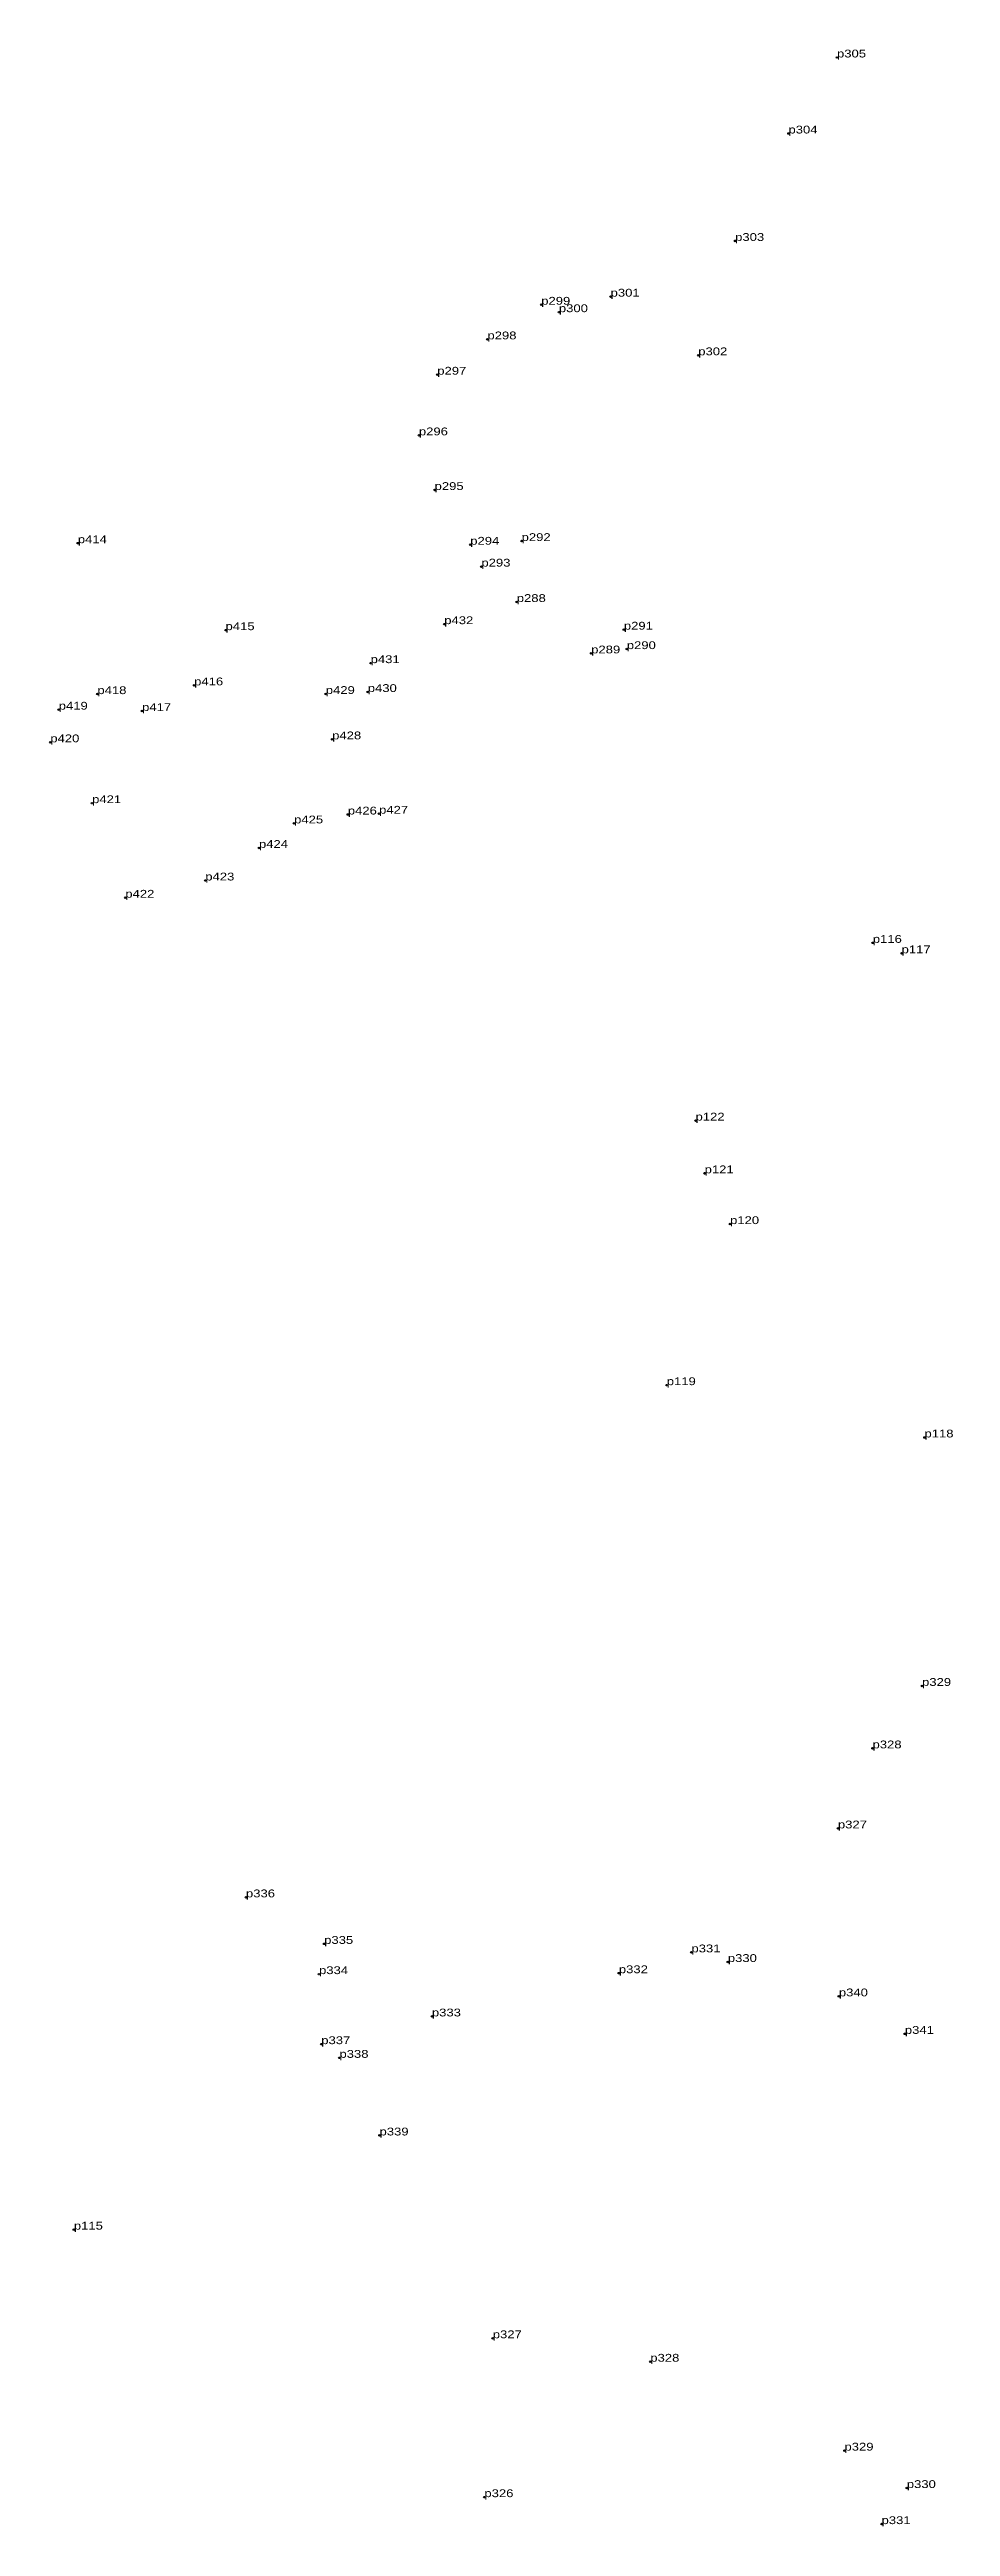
# Model space of a CAD drawing. Header units: metres. Extents: x 543607 to 546308, y 1834524 to 1839461.
# Drawn here: x 543989 to 544197, y 1837890 to 1838461 of the extents above; entities that cross this region are included whole.
import ezdxf

# ---------------------------------------------------------------- set-up
doc = ezdxf.new("R2010")
doc.units = ezdxf.units.M
doc.header["$LTSCALE"] = 0.72
doc.header["$PDMODE"] = 32
doc.header["$PDSIZE"] = 0.36
doc.layers.add('12', color=7, linetype='Continuous')
doc.layers.add('7', color=7, linetype='Continuous')

msp = doc.modelspace()

# ---------------------------------------------------------------- texts
at = {"layer": '12', "width": 1.25}
for s, p in [('p305', (544170.91, 1838459.1)), ('p305', (544170.91, 1838459.1)), ('p304', (544159.72, 1838441.58)), ('p304', (544159.72, 1838441.58)), ('p303', (544147.43, 1838416.82)), ('p303', (544147.43, 1838416.82)), ('p299', (544102.74, 1838402.12)), ('p299', (544102.74, 1838402.12)), ('p301', (544118.73, 1838403.99)), ('p301', (544118.73, 1838403.99)), ('p300', (544106.81, 1838400.4)), ('p300', (544106.81, 1838400.4)), ('p298', (544090.34, 1838394.14)), ('p298', (544090.34, 1838394.14)), ('p302', (544138.93, 1838390.47)), ('p302', (544138.93, 1838390.47)), ('p297', (544078.78, 1838386)), ('p297', (544078.78, 1838386)), ('p296', (544074.54, 1838372.02)), ('p296', (544074.54, 1838372.02)), ('p295', (544078.16, 1838359.42)), ('p295', (544078.16, 1838359.42)), ('p414', (543995.93, 1838347.16)), ('p414', (543995.93, 1838347.16)), ('p294', (544086.38, 1838346.81)), ('p294', (544086.38, 1838346.81)), ('p292', (544098.22, 1838347.66)), ('p292', (544098.22, 1838347.66)), ('p293', (544088.95, 1838341.77)), ('p293', (544088.95, 1838341.77)), ('p288', (544097.1, 1838333.61)), ('p288', (544097.1, 1838333.61)), ('p415', (544029.98, 1838327.12)), ('p415', (544029.98, 1838327.12)), ('p432', (544080.39, 1838328.5)), ('p432', (544080.39, 1838328.5)), ('p291', (544121.78, 1838327.24)), ('p291', (544121.78, 1838327.24)), ('p289', (544114.25, 1838321.76)), ('p289', (544114.25, 1838321.76)), ('p290', (544122.46, 1838322.75)), ('p290', (544122.46, 1838322.75)), ('p431', (544063.42, 1838319.52)), ('p431', (544063.42, 1838319.52)), ('p418', (544000.44, 1838312.38)), ('p418', (544000.44, 1838312.38)), ('p416', (544022.74, 1838314.4)), ('p416', (544022.74, 1838314.4)), ('p429', (544053.08, 1838312.41)), ('p429', (544053.08, 1838312.41)), ('p430', (544062.76, 1838312.87)), ('p430', (544062.76, 1838312.87)), ('p419', (543991.53, 1838308.8)), ('p419', (543991.53, 1838308.8)), ('p417', (544010.74, 1838308.48)), ('p417', (544010.74, 1838308.48)), ('p420', (543989.59, 1838301.28)), ('p420', (543989.59, 1838301.28)), ('p428', (544054.55, 1838301.96)), ('p428', (544054.55, 1838301.96)), ('p421', (543999.22, 1838287.25)), ('p421', (543999.22, 1838287.25)), ('p425', (544045.78, 1838282.58)), ('p425', (544045.78, 1838282.58)), ('p426', (544058.16, 1838284.63)), ('p426', (544058.16, 1838284.63)), ('p427', (544065.37, 1838284.82)), ('p427', (544065.37, 1838284.82)), ('p424', (544037.68, 1838276.93)), ('p424', (544037.68, 1838276.93)), ('p422', (544006.88, 1838265.46)), ('p422', (544006.88, 1838265.46)), ('p423', (544025.31, 1838269.43)), ('p423', (544025.31, 1838269.43)), ('p116', (544179.16, 1838255.05)), ('p116', (544179.16, 1838255.05)), ('p117', (544185.8, 1838252.66)), ('p117', (544185.8, 1838252.66)), ('p122', (544138.31, 1838214.1)), ('p122', (544138.31, 1838214.1)), ('p121', (544140.4, 1838201.95)), ('p121', (544140.4, 1838201.95)), ('p120', (544146.26, 1838190.24)), ('p120', (544146.26, 1838190.24)), ('p119', (544131.67, 1838153.12)), ('p119', (544131.67, 1838153.12)), ('p118', (544191.07, 1838141.07)), ('p118', (544191.07, 1838141.07)), ('p329', (544190.51, 1838083.81)), ('p329', (544190.51, 1838083.81)), ('p328', (544179.1, 1838069.42)), ('p328', (544179.1, 1838069.42)), ('p327', (544171.12, 1838050.97)), ('p327', (544171.12, 1838050.97)), ('p336', (544034.68, 1838035.09)), ('p336', (544034.68, 1838035.09)), ('p335', (544052.71, 1838024.36)), ('p335', (544052.71, 1838024.36)), ('p331', (544137.36, 1838022.41)), ('p331', (544137.36, 1838022.41)), ('p330', (544145.75, 1838020.19)), ('p330', (544145.75, 1838020.19)), ('p334', (544051.53, 1838017.39)), ('p334', (544051.53, 1838017.39)), ('p332', (544120.63, 1838017.6)), ('p332', (544120.63, 1838017.6)), ('p333', (544077.54, 1838007.64)), ('p333', (544077.54, 1838007.64)), ('p340', (544171.34, 1838012.27)), ('p340', (544171.34, 1838012.27)), ('p341', (544186.55, 1838003.62)), ('p341', (544186.55, 1838003.62)), ('p337', (544052.04, 1838001.25)), ('p337', (544052.04, 1838001.25)), ('p338', (544056.23, 1837998.1)), ('p338', (544056.23, 1837998.1)), ('p339', (544065.47, 1837980.21)), ('p339', (544065.47, 1837980.21)), ('p115', (543995.02, 1837958.51)), ('p115', (543995.02, 1837958.51)), ('p327', (544091.57, 1837933.47)), ('p327', (544091.57, 1837933.47)), ('p328', (544127.88, 1837928.07)), ('p328', (544127.88, 1837928.07)), ('p329', (544172.63, 1837907.58)), ('p329', (544172.63, 1837907.58)), ('p330', (544187, 1837898.96)), ('p330', (544187, 1837898.96)), ('p326', (544089.64, 1837896.85)), ('p326', (544089.64, 1837896.85)), ('p331', (544181.18, 1837890.64)), ('p331', (544181.18, 1837890.64))]:
    msp.add_text(s, height=1.8, dxfattribs=at).set_placement(p)

# ---------------------------------------------------------------- linework, layer by layer
at = {"layer": '7'}
for p in [(544170.91, 1838459.1), (544159.72, 1838441.58), (544147.43, 1838416.83), (544147.43, 1838416.82), (544118.73, 1838403.99), (544102.74, 1838402.12), (544106.81, 1838400.41), (544106.81, 1838400.4), (544090.34, 1838394.14), (544078.78, 1838386), (544138.93, 1838390.47), (544074.54, 1838372.02), (544078.16, 1838359.42), (543995.93, 1838347.16), (544086.38, 1838346.81), (544086.39, 1838346.81), (544098.22, 1838347.66), (544088.95, 1838341.77), (544097.1, 1838333.61), (544029.98, 1838327.12), (544080.39, 1838328.5), (544121.78, 1838327.24), (544063.42, 1838319.52), (544114.25, 1838321.76), (544122.46, 1838322.75), (544122.47, 1838322.75), (544000.44, 1838312.39), (544000.44, 1838312.38), (544022.74, 1838314.4), (544053.08, 1838312.41), (544062.76, 1838312.87), (543991.53, 1838308.8), (544010.74, 1838308.49), (544010.74, 1838308.48), (543989.59, 1838301.28), (543989.59, 1838301.27), (544054.55, 1838301.96), (543999.22, 1838287.25), (544058.16, 1838284.63), (544065.37, 1838284.82), (544045.78, 1838282.59), (544045.78, 1838282.58), (544037.68, 1838276.93), (544025.31, 1838269.43), (544006.88, 1838265.46), (544006.88, 1838265.45), (544179.15, 1838255.05), (544179.16, 1838255.05), (544185.8, 1838252.66), (544138.31, 1838214.1), (544140.4, 1838201.95), (544140.41, 1838201.95), (544146.26, 1838190.24), (544131.67, 1838153.12), (544131.67, 1838153.11), (544191.07, 1838141.07), (544190.51, 1838083.81), (544179.1, 1838069.42), (544179.11, 1838069.42), (544171.12, 1838050.97), (544034.68, 1838035.09), (544052.71, 1838024.36), (544137.36, 1838022.41), (544051.53, 1838017.39), (544120.63, 1838017.6), (544145.75, 1838020.19), (544171.34, 1838012.27), (544077.54, 1838007.64), (544186.55, 1838003.62), (544052.04, 1838001.25), (544056.23, 1837998.1), (544065.47, 1837980.21), (543995.02, 1837958.51), (544091.57, 1837933.47), (544127.88, 1837928.07), (544172.63, 1837907.58), (544089.64, 1837896.85), (544187, 1837898.96), (544181.18, 1837890.64)]:
    msp.add_point(p, dxfattribs=at)

msp.set_redraw_order([(e.dxf.handle, doc.entitydb.next_handle()) for e in msp.query("TEXT MTEXT ATTDEF DIMENSION ARC_DIMENSION")])  # texts and dimensions are drawn at this point

doc.saveas('drawing.dxf')
